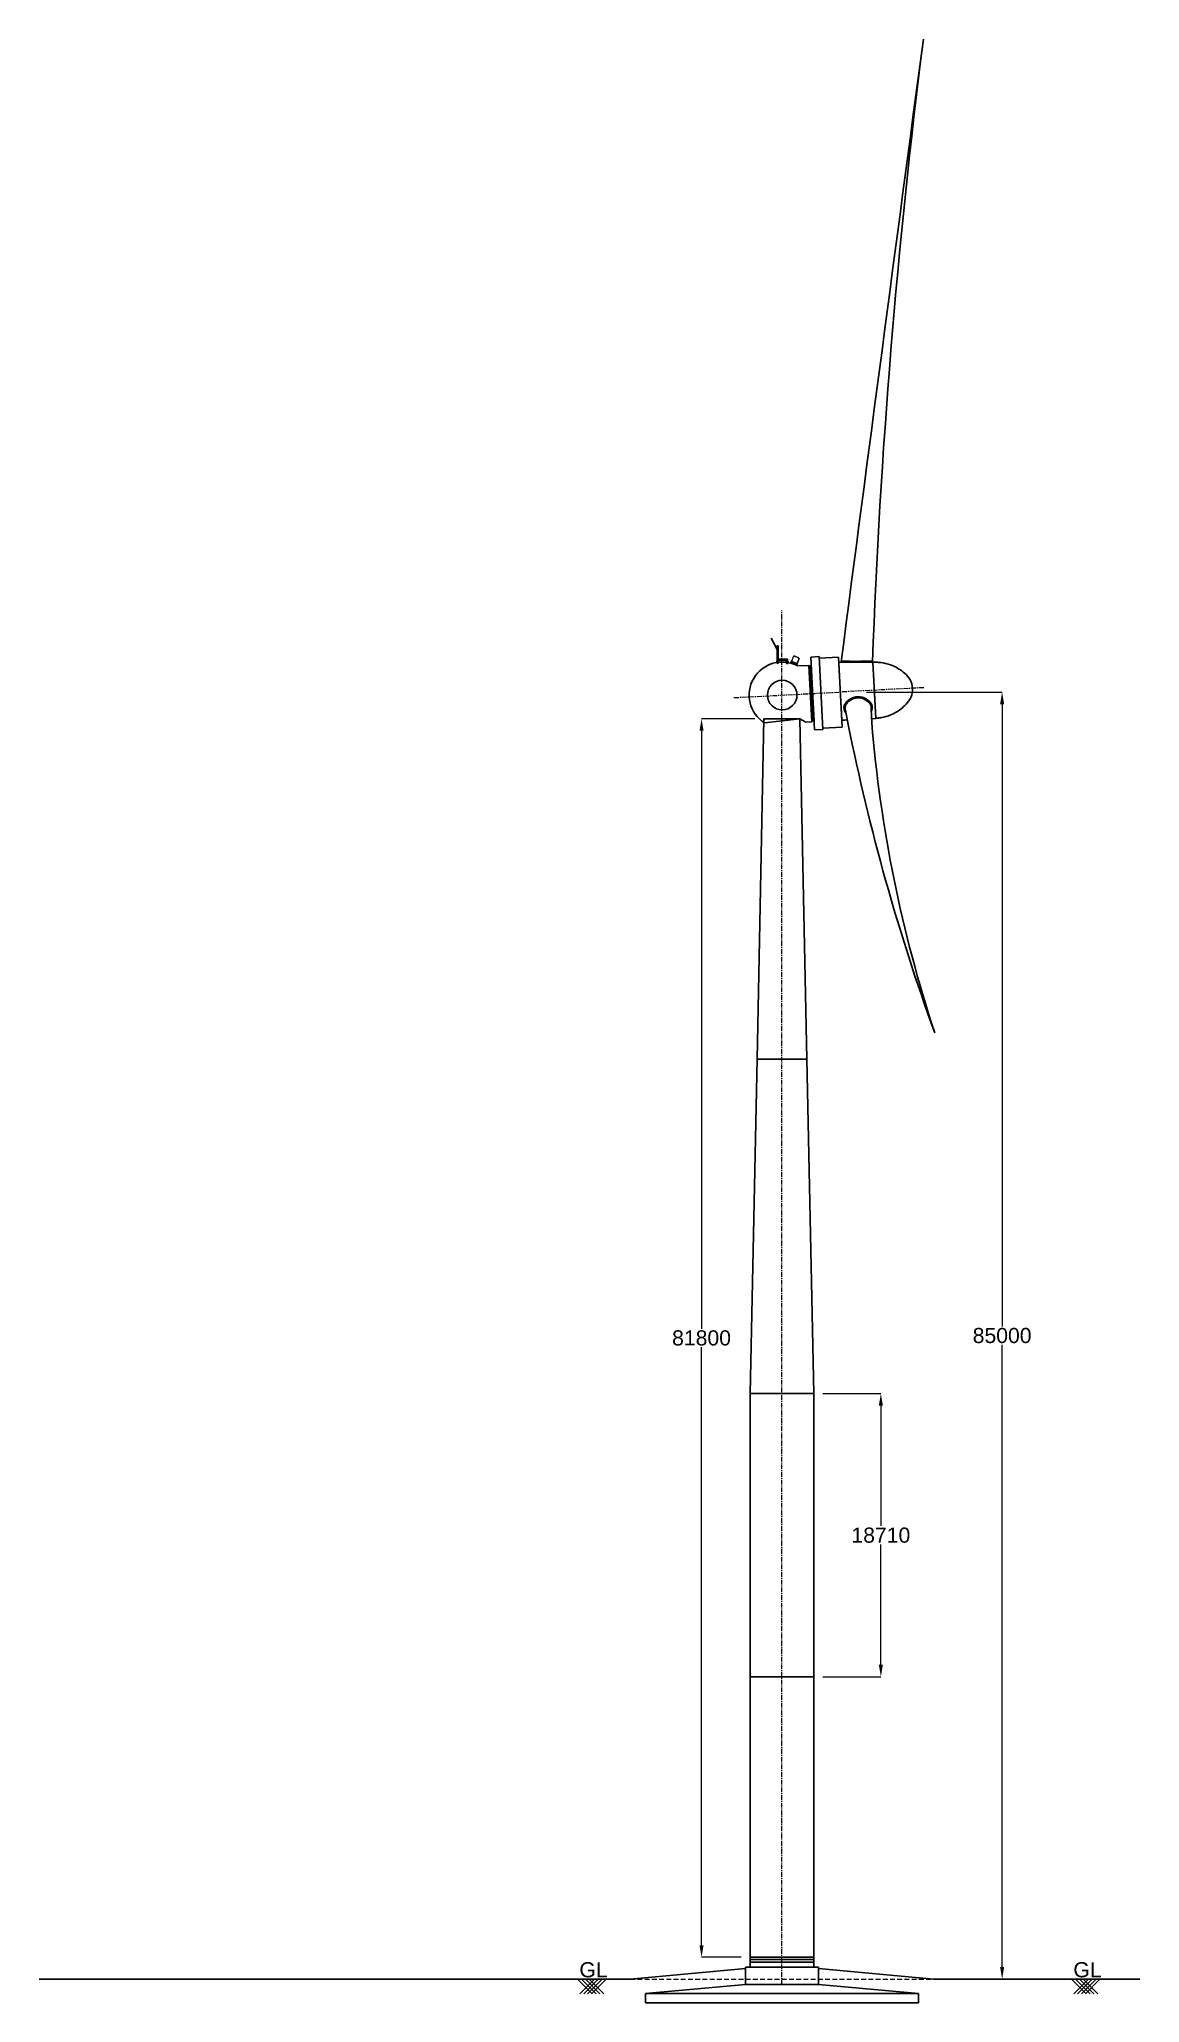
# Model space of a CAD drawing. Header units: millimetres. Extents: x -532461 to 503061443, y -184551 to 137919.
# Drawn here: x -216368 to -143746, y 8249 to 137919 of the extents above; entities that cross this region are included whole.
import ezdxf

# ---------------------------------------------------------------- set-up
doc = ezdxf.new("R2010")
doc.units = ezdxf.units.MM
doc.linetypes.add('CENTER', pattern=[50.8, 31.75, -6.35, 6.35, -6.35])
doc.linetypes.add('HIDDEN', pattern=[9.525, 6.35, -3.175])
doc.styles.get("Standard").update_dxf_attribs({"font": 'arial.ttf'})
doc.dimstyles.get("Standard").update_dxf_attribs({"dimtxt": 1000, "dimasz": 800, "dimexe": 0.18, "dimexo": 600, "dimgap": 100, "dimtad": 0, "dimtih": 1, "dimtoh": 1, "dimdec": 0, "dimzin": 0, "dimdsep": 46, "dimtxsty": 'Standard', "dimcen": 0.09, "dimadec": 0, "dimazin": 0, "dimtfac": 1, "dimtdec": 0, "dimtofl": 0, "dimtmove": 0, "dimatfit": 3, "dimfxl": 1, "dimtolj": 1, "dimtzin": 0, "dimlwd": 5, "dimlwe": 5, "dimarcsym": 0})

msp = doc.modelspace()

# ---------------------------------------------------------------- texts
at = {"char_height": 1000, "attachment_point": 1}
for insert in [(-180725.3, 10927.7), (-148126, 10927.7)]:
    msp.add_mtext_dynamic_manual_height_columns('GL', width=160935.167, gutter_width=12.5, heights=[0], dxfattribs=dict(at, insert=insert))

# ---------------------------------------------------------------- blocks, each defined once
blk = doc.blocks.new('*D2')
at = {"color": 0, "lineweight": 5, "transparency": 16777216}
for p, q in [((-161772, 94808), (-152826, 94808)), ((-152826, 94008), (-152826, 52919)), ((-152826, 10608), (-152826, 51697)), ((-156318, 9808), (-152826, 9808))]:
    blk.add_line(p, q, dxfattribs=at)
at = {"color": 0, "transparency": 16777216}
for points in [[(-152959, 94008), (-152693, 94008), (-152826, 94808)], [(-152959, 10608), (-152693, 10608), (-152826, 9808)]]:
    blk.add_solid(points, dxfattribs=at)
at = {"layer": 'Defpoints', "color": 0, "transparency": 16777216}
for p in [(-162372, 94808), (-156918, 9808), (-152826, 9808)]:
    blk.add_point(p, dxfattribs=at)
at = {"color": 0, "transparency": 16777216, "insert": (-152826, 52308), "char_height": 1000, "attachment_point": 5}
blk.add_mtext('\\A1;85000', dxfattribs=at)
blk = doc.blocks.new('*D3')
at = {"color": 0, "lineweight": 5, "transparency": 16777216}
for p, q in [((-169141, 93049), (-172663, 93049)), ((-172663, 92249), (-172663, 52760)), ((-172663, 12049), (-172663, 51539)), ((-170055, 11249), (-172663, 11249))]:
    blk.add_line(p, q, dxfattribs=at)
at = {"color": 0, "transparency": 16777216}
for points in [[(-172796, 92249), (-172530, 92249), (-172663, 93049)], [(-172796, 12049), (-172530, 12049), (-172663, 11249)]]:
    blk.add_solid(points, dxfattribs=at)
at = {"layer": 'Defpoints', "color": 0, "transparency": 16777216}
for p in [(-168541, 93049), (-172663, 11249), (-169455, 11249)]:
    blk.add_point(p, dxfattribs=at)
at = {"color": 0, "transparency": 16777216, "insert": (-172663, 52149), "char_height": 1000, "attachment_point": 5}
blk.add_mtext('\\A1;81800', dxfattribs=at)
blk = doc.blocks.new('*D21')
at = {"color": 0, "lineweight": 5, "transparency": 16777216}
for p, q in [((-164655, 48479), (-160829, 48479)), ((-160829, 47679), (-160829, 39735)), ((-160829, 30569), (-160829, 38514)), ((-164655, 29769), (-160829, 29769))]:
    blk.add_line(p, q, dxfattribs=at)
at = {"color": 0, "transparency": 16777216}
for points in [[(-160962, 47679), (-160695, 47679), (-160829, 48479)], [(-160962, 30569), (-160695, 30569), (-160829, 29769)]]:
    blk.add_solid(points, dxfattribs=at)
at = {"layer": 'Defpoints', "color": 0, "transparency": 16777216}
for p in [(-165255, 48479), (-165255, 29769), (-160829, 29769)]:
    blk.add_point(p, dxfattribs=at)
at = {"color": 0, "transparency": 16777216, "insert": (-160829, 39124), "char_height": 1000, "attachment_point": 5}
blk.add_mtext('\\A1;18710', dxfattribs=at)

# ---------------------------------------------------------------- dimensions: what is measured, and where the dimension line sits
for base, p1, p2, picture, middle in [((-152825.8, 9808), (-162371.8, 94808), (-156917.9, 9808), '*D2', (-152825.8, 52308)), ((-172663, 11249.3), (-168541.2, 93049.3), (-169454.7, 11249.3), '*D3', (-172663, 52149.3)), ((-160828.7, 29769.3), (-165254.7, 48479.3), (-165254.7, 29769.3), '*D21', (-160828.7, 39124.3))]:
    dim = msp.add_linear_dim(base=base, p1=p1, p2=p2, angle=90, dimstyle='Standard')
    dim.commit()
    dim.dimension.update_dxf_attribs({"geometry": picture, "text_midpoint": middle})

# ---------------------------------------------------------------- linework, layer by layer
at = {"linetype": 'CENTER', "lineweight": 5, "ltscale": 10}
for p, q in [((-167354.7, 93049.3), (-167354.7, 100202.8)), ((-170523.4, 94441.1), (-163522, 94808)), ((-158000.1, 95097.4), (-163522, 94808)), ((-167354.7, 9449.3), (-167354.7, 93049.3))]:
    msp.add_line(p, q, dxfattribs=at)
for p, q in [((-168064, 98368.8), (-168075.5, 98368.8)), ((-167665.1, 97618.7), (-168075.5, 98368.8)), ((-167665.1, 97629.8), (-168069.5, 98368.8)), ((-167665.1, 97639.7), (-168064, 98368.8)), ((-167665.1, 96829.3), (-167665.1, 97861.6)), ((-167665.1, 97813), (-167616.5, 97861.6)), ((-167665.1, 97861.6), (-167616.5, 97813)), ((-167665.1, 97861.6), (-167616.5, 97861.6)), ((-167665.1, 97813), (-167616.5, 97813)), ((-167665.1, 97227.5), (-167616.5, 97276.1)), ((-167665.1, 97276.1), (-167616.5, 97227.5)), ((-167665.1, 97276.1), (-167616.5, 97276.1)), ((-167616.5, 96829.3), (-167616.5, 97861.6)), ((-167665.1, 97227.5), (-167616.5, 97227.5)), ((-166991.4, 96969.3), (-167665.1, 96969.3)), ((-167665.1, 96920.7), (-167616.5, 96969.3)), ((-167665.1, 96969.3), (-167616.5, 96920.7)), ((-167040, 96920.7), (-167665.1, 96920.7)), ((-167040, 96920.7), (-166991.4, 96969.3)), ((-167040, 96829.3), (-167040, 96920.7)), ((-167032.3, 96774.8), (-167032.3, 96750.2)), ((-167015.7, 96774.8), (-167015.7, 96750.2)), ((-166999.2, 96774.8), (-166999.2, 96750.2)), ((-166991.4, 96829.3), (-166991.4, 96969.3)), ((-166747.5, 96804.2), (-166783.4, 96710.1)), ((-166747.5, 96804.2), (-166346.1, 96651.3)), ((-166727.8, 96818.6), (-166735.1, 96799.5)), ((-166731.4, 96809), (-166354.9, 96665.6)), ((-166727.8, 96818.6), (-166351.3, 96675.1)), ((-166346.1, 96651.3), (-166380.9, 96560.1)), ((-166351.3, 96675.1), (-166358.6, 96656.1)), ((-165575, 96568), (-166309.2, 96529.5)), ((-165575, 96568), (-165379.8, 92843.1)), ((-165575, 96568), (-165496.1, 96505.1)), ((-165421.3, 96509), (-165496.1, 96505.1)), ((-165307.9, 92913.8), (-165496.1, 96505.1)), ((-165420.7, 96496.8), (-165495.4, 96492.9)), ((-165453.4, 97121.1), (-164911.1, 97149.5)), ((-165453.4, 97121.1), (-165201, 92305.7)), ((-165421.3, 96509), (-165233.1, 92917.7)), ((-164911.1, 97149.5), (-164658.8, 92334.1)), ((-163632.7, 97118.4), (-164906, 97051.6)), ((-163632.7, 97118.4), (-163390.6, 92498.7)), ((-163471.3, 96776), (-163614.2, 96765.6)), ((-163609.3, 96671), (-163414.1, 92946.1)), ((-163471.3, 96776), (-163450.8, 96803.2)), ((-163424.5, 96776), (-163471.3, 96776)), ((-163450.8, 96803.2), (-161381, 96803.2)), ((-163445.2, 96840.6), (-163436.1, 96840.6)), ((-163434.2, 96803.2), (-163436.1, 96840.6)), ((-163424.5, 96776), (-161360.6, 96776)), ((-163417.6, 96803.2), (-163419.5, 96840.6)), ((-163419.5, 96840.6), (-163402.9, 96840.6)), ((-163400.9, 96803.2), (-163402.9, 96840.6)), ((-163384.3, 96803.2), (-163386.3, 96840.6)), ((-163386.3, 96840.6), (-163369.6, 96840.6)), ((-163367.7, 96803.2), (-163369.6, 96840.6)), ((-163351.1, 96803.2), (-163353, 96840.6)), ((-163353, 96840.6), (-163336.4, 96840.6)), ((-163334.4, 96803.2), (-163336.4, 96840.6)), ((-163317.8, 96803.2), (-163319.8, 96840.6)), ((-163319.8, 96840.6), (-163303.2, 96840.6)), ((-163301.2, 96803.2), (-163303.2, 96840.6)), ((-163284.6, 96803.2), (-163286.5, 96840.6)), ((-163286.5, 96840.6), (-163269.9, 96840.6)), ((-163268, 96803.2), (-163269.9, 96840.6)), ((-163251.3, 96803.2), (-163253.3, 96840.6)), ((-163253.3, 96840.6), (-163236.7, 96840.6)), ((-163234.7, 96803.2), (-163236.7, 96840.6)), ((-163218.1, 96803.2), (-163220.1, 96840.6)), ((-163220.1, 96840.6), (-163203.4, 96840.6)), ((-163201.5, 96803.2), (-163203.4, 96840.6)), ((-163184.9, 96803.2), (-163186.8, 96840.6)), ((-163186.8, 96840.6), (-163170.2, 96840.6)), ((-163168.2, 96803.2), (-163170.2, 96840.6)), ((-163151.6, 96803.2), (-163153.6, 96840.6)), ((-163153.6, 96840.6), (-163136.9, 96840.6)), ((-163135, 96803.2), (-163136.9, 96840.6)), ((-163118.4, 96803.2), (-163120.3, 96840.6)), ((-163120.3, 96840.6), (-163103.7, 96840.6)), ((-163101.7, 96803.2), (-163103.7, 96840.6)), ((-163085.1, 96803.2), (-163087.1, 96840.6)), ((-163087.1, 96840.6), (-163070.5, 96840.6)), ((-163068.5, 96803.2), (-163070.5, 96840.6)), ((-163051.9, 96803.2), (-163053.8, 96840.6)), ((-163053.8, 96840.6), (-163037.2, 96840.6)), ((-163035.3, 96803.2), (-163037.2, 96840.6)), ((-163018.6, 96803.2), (-163020.6, 96840.6)), ((-163020.6, 96840.6), (-163004, 96840.6)), ((-163002, 96803.2), (-163004, 96840.6)), ((-162985.4, 96803.2), (-162987.4, 96840.6)), ((-162987.4, 96840.6), (-162970.7, 96840.6)), ((-162968.8, 96803.2), (-162970.7, 96840.6)), ((-162952.2, 96803.2), (-162954.1, 96840.6)), ((-162954.1, 96840.6), (-162937.5, 96840.6)), ((-162935.5, 96803.2), (-162937.5, 96840.6)), ((-162918.9, 96803.2), (-162920.9, 96840.6)), ((-162920.9, 96840.6), (-162904.3, 96840.6)), ((-162902.3, 96803.2), (-162904.3, 96840.6)), ((-162885.7, 96803.2), (-162887.6, 96840.6)), ((-162887.6, 96840.6), (-162871, 96840.6)), ((-162869, 96803.2), (-162871, 96840.6)), ((-162852.4, 96803.2), (-162854.4, 96840.6)), ((-162854.4, 96840.6), (-162837.8, 96840.6)), ((-162835.8, 96803.2), (-162837.8, 96840.6)), ((-162819.2, 96803.2), (-162821.1, 96840.6)), ((-162821.1, 96840.6), (-162804.5, 96840.6)), ((-162802.6, 96803.2), (-162804.5, 96840.6)), ((-162785.9, 96803.2), (-162787.9, 96840.6)), ((-162787.9, 96840.6), (-162771.3, 96840.6)), ((-162769.3, 96803.2), (-162771.3, 96840.6)), ((-162752.7, 96803.2), (-162754.7, 96840.6)), ((-162754.7, 96840.6), (-162738, 96840.6)), ((-162736.1, 96803.2), (-162738, 96840.6)), ((-162719.5, 96803.2), (-162721.4, 96840.6)), ((-162721.4, 96840.6), (-162704.8, 96840.6)), ((-162702.8, 96803.2), (-162704.8, 96840.6)), ((-162686.2, 96803.2), (-162688.2, 96840.6)), ((-162688.2, 96840.6), (-162671.6, 96840.6)), ((-162669.6, 96803.2), (-162671.6, 96840.6)), ((-162653, 96803.2), (-162654.9, 96840.6)), ((-162654.9, 96840.6), (-162638.3, 96840.6)), ((-162636.4, 96803.2), (-162638.3, 96840.6)), ((-162619.7, 96803.2), (-162621.7, 96840.6)), ((-162621.7, 96840.6), (-162605.1, 96840.6)), ((-162603.1, 96803.2), (-162605.1, 96840.6)), ((-162586.5, 96803.2), (-162588.4, 96840.6)), ((-162588.4, 96840.6), (-162571.8, 96840.6)), ((-162569.9, 96803.2), (-162571.8, 96840.6)), ((-162553.2, 96803.2), (-162555.2, 96840.6)), ((-162555.2, 96840.6), (-162538.6, 96840.6)), ((-162536.6, 96803.2), (-162538.6, 96840.6)), ((-162520, 96803.2), (-162522, 96840.6)), ((-162522, 96840.6), (-162505.3, 96840.6)), ((-162503.4, 96803.2), (-162505.3, 96840.6)), ((-162486.8, 96803.2), (-162488.7, 96840.6)), ((-162488.7, 96840.6), (-162472.1, 96840.6)), ((-162470.1, 96803.2), (-162472.1, 96840.6)), ((-162453.5, 96803.2), (-162455.5, 96840.6)), ((-162455.5, 96840.6), (-162438.9, 96840.6)), ((-162436.9, 96803.2), (-162438.9, 96840.6)), ((-162420.3, 96803.2), (-162422.2, 96840.6)), ((-162422.2, 96840.6), (-162405.6, 96840.6)), ((-162403.7, 96803.2), (-162405.6, 96840.6)), ((-162387, 96803.2), (-162389, 96840.6)), ((-162389, 96840.6), (-162372.4, 96840.6)), ((-162370.4, 96803.2), (-162372.4, 96840.6)), ((-162353.8, 96803.2), (-162355.7, 96840.6)), ((-162355.7, 96840.6), (-162339.1, 96840.6)), ((-162337.2, 96803.2), (-162339.1, 96840.6)), ((-162320.5, 96803.2), (-162322.5, 96840.6)), ((-162322.5, 96840.6), (-162305.9, 96840.6)), ((-162303.9, 96803.2), (-162305.9, 96840.6)), ((-162287.3, 96803.2), (-162289.3, 96840.6)), ((-162289.3, 96840.6), (-162272.6, 96840.6)), ((-162270.7, 96803.2), (-162272.6, 96840.6)), ((-162254.1, 96803.2), (-162256, 96840.6)), ((-162256, 96840.6), (-162239.4, 96840.6)), ((-162237.4, 96803.2), (-162239.4, 96840.6)), ((-162220.8, 96803.2), (-162222.8, 96840.6)), ((-162222.8, 96840.6), (-162206.2, 96840.6)), ((-162204.2, 96803.2), (-162206.2, 96840.6)), ((-162187.6, 96803.2), (-162189.5, 96840.6)), ((-162189.5, 96840.6), (-162172.9, 96840.6)), ((-162171, 96803.2), (-162172.9, 96840.6)), ((-162154.3, 96803.2), (-162156.3, 96840.6)), ((-162156.3, 96840.6), (-162139.7, 96840.6)), ((-162137.7, 96803.2), (-162139.7, 96840.6)), ((-162121.1, 96803.2), (-162123, 96840.6)), ((-162123, 96840.6), (-162106.4, 96840.6)), ((-162104.5, 96803.2), (-162106.4, 96840.6)), ((-162087.8, 96803.2), (-162089.8, 96840.6)), ((-162089.8, 96840.6), (-162073.2, 96840.6)), ((-162071.2, 96803.2), (-162073.2, 96840.6)), ((-162054.6, 96803.2), (-162056.6, 96840.6)), ((-162056.6, 96840.6), (-162039.9, 96840.6)), ((-162038, 96803.2), (-162039.9, 96840.6)), ((-162021.4, 96803.2), (-162023.3, 96840.6)), ((-162023.3, 96840.6), (-162006.7, 96840.6)), ((-162004.7, 96803.2), (-162006.7, 96840.6)), ((-161988.1, 96803.2), (-161990.1, 96840.6)), ((-161990.1, 96840.6), (-161973.5, 96840.6)), ((-161971.5, 96803.2), (-161973.5, 96840.6)), ((-161954.9, 96803.2), (-161956.8, 96840.6)), ((-161956.8, 96840.6), (-161940.2, 96840.6)), ((-161938.3, 96803.2), (-161940.2, 96840.6)), ((-161921.6, 96803.2), (-161923.6, 96840.6)), ((-161923.6, 96840.6), (-161907, 96840.6)), ((-161905, 96803.2), (-161907, 96840.6)), ((-161888.4, 96803.2), (-161890.3, 96840.6)), ((-161890.3, 96840.6), (-161873.7, 96840.6)), ((-161871.8, 96803.2), (-161873.7, 96840.6)), ((-161855.1, 96803.2), (-161857.1, 96840.6)), ((-161857.1, 96840.6), (-161840.5, 96840.6)), ((-161838.5, 96803.2), (-161840.5, 96840.6)), ((-161821.9, 96803.2), (-161823.9, 96840.6)), ((-161823.9, 96840.6), (-161807.2, 96840.6)), ((-161805.3, 96803.2), (-161807.2, 96840.6)), ((-161788.7, 96803.2), (-161790.6, 96840.6)), ((-161790.6, 96840.6), (-161774, 96840.6)), ((-161772, 96803.2), (-161774, 96840.6)), ((-161755.4, 96803.2), (-161757.4, 96840.6)), ((-161757.4, 96840.6), (-161740.8, 96840.6)), ((-161738.8, 96803.2), (-161740.8, 96840.6)), ((-161722.2, 96803.2), (-161724.1, 96840.6)), ((-161724.1, 96840.6), (-161707.5, 96840.6)), ((-161705.6, 96803.2), (-161707.5, 96840.6)), ((-161688.9, 96803.2), (-161690.9, 96840.6)), ((-161690.9, 96840.6), (-161674.3, 96840.6)), ((-161672.3, 96803.2), (-161674.3, 96840.6)), ((-161655.7, 96803.2), (-161657.6, 96840.6)), ((-161657.6, 96840.6), (-161641, 96840.6)), ((-161639.1, 96803.2), (-161641, 96840.6)), ((-161622.4, 96803.2), (-161624.4, 96840.6)), ((-161624.4, 96840.6), (-161607.8, 96840.6)), ((-161605.8, 96803.2), (-161607.8, 96840.6)), ((-161589.2, 96803.2), (-161591.2, 96840.6)), ((-161591.2, 96840.6), (-161574.5, 96840.6)), ((-161572.6, 96803.2), (-161574.5, 96840.6)), ((-161556, 96803.2), (-161557.9, 96840.6)), ((-161557.9, 96840.6), (-161541.3, 96840.6)), ((-161539.3, 96803.2), (-161541.3, 96840.6)), ((-161522.7, 96803.2), (-161524.7, 96840.6)), ((-161524.7, 96840.6), (-161508.1, 96840.6)), ((-161506.1, 96803.2), (-161508.1, 96840.6)), ((-161489.5, 96803.2), (-161491.4, 96840.6)), ((-161491.4, 96840.6), (-161474.8, 96840.6)), ((-161472.9, 96803.2), (-161474.8, 96840.6)), ((-161456.2, 96803.2), (-161458.2, 96840.6)), ((-161458.2, 96840.6), (-161441.6, 96840.6)), ((-161439.6, 96803.2), (-161441.6, 96840.6)), ((-161423, 96803.2), (-161425, 96840.6)), ((-161425, 96840.6), (-161408.3, 96840.6)), ((-161406.4, 96803.2), (-161408.3, 96840.6)), ((-161389.8, 96803.2), (-161391.7, 96840.6)), ((-161391.7, 96840.6), (-161383, 96840.6)), ((-161381, 96803.2), (-161383, 96840.6)), ((-161360.6, 96776), (-161381, 96803.2)), ((-161361.4, 96788.8), (-161166.8, 93076.5)), ((-161166.2, 93063.9), (-161360.7, 96776.2)), ((-163169.2, 93621.4), (-162982.2, 92655.5)), ((-161479.4, 93670.6), (-161432.3, 92799.4)), ((-168541.2, 93049.3), (-169002.2, 70569.3)), ((-168541.2, 93049.3), (-166168.2, 93049.3)), ((-166168.2, 93049.3), (-168510.4, 92769.5)), ((-166168.2, 93049.3), (-165707.2, 70569.3)), ((-165782.2, 92822), (-166168.2, 93049.3)), ((-165379.8, 92843.1), (-165782.2, 92822)), ((-165379.8, 92843.1), (-165307.9, 92913.8)), ((-165233.7, 92930), (-165308.5, 92926.1)), ((-165233.1, 92917.7), (-165307.9, 92913.8)), ((-165201, 92305.7), (-164658.8, 92334.1)), ((-163390.6, 92498.7), (-164663.9, 92432)), ((-163414.1, 92946.1), (-163042.2, 92965.6)), ((-163414.1, 92946.1), (-163229.3, 92955.8)), ((-161445.8, 93049.2), (-161166.2, 93063.9)), ((-169002.2, 70569.3), (-169454.7, 48479.3)), ((-169002.2, 70569.3), (-165707.2, 70569.3)), ((-169002.2, 70569.3), (-165707.2, 70569.3)), ((-165707.2, 70569.3), (-165254.7, 48479.3)), ((-169454.7, 29769.3), (-169454.7, 48479.3)), ((-169454.7, 48479.3), (-165254.7, 48479.3)), ((-169454.7, 48479.3), (-165254.7, 48479.3)), ((-165254.7, 29769.3), (-165254.7, 48479.3)), ((-169454.7, 11249.3), (-169454.7, 29769.3)), ((-169454.7, 29769.3), (-165254.7, 29769.3)), ((-169454.7, 29769.3), (-165254.7, 29769.3)), ((-165254.7, 11249.3), (-165254.7, 29769.3)), ((-177365.4, 9808), (-169754.7, 10520.6)), ((-169754.7, 10593.8), (-169754.7, 9449.3)), ((-169754.7, 10593.8), (-164954.7, 10593.8)), ((-169454.7, 11249.3), (-165254.7, 11249.3)), ((-169454.7, 11249.3), (-165254.7, 11249.3)), ((-169454.7, 11249.3), (-169454.7, 10593.8)), ((-169454.7, 11114.3), (-165254.7, 11114.3)), ((-169454.7, 10933.4), (-165254.7, 10933.4)), ((-165254.7, 11249.3), (-165254.7, 10593.8)), ((-164954.7, 10593.8), (-164954.7, 9449.3)), ((-157344, 9808), (-164954.7, 10506)), ((-216367.9, 9808), (-177365.4, 9808)), ((-180841.8, 9808), (-179877.5, 8843.7)), ((-179729.7, 9808), (-180694, 8843.7)), ((-180585.3, 9808), (-179621, 8843.7)), ((-179475.5, 9808), (-180439.7, 8843.7)), ((-180328.8, 9808), (-179364.5, 8843.7)), ((-179221.3, 9808), (-180185.5, 8843.7)), ((-180072.3, 9808), (-179108.1, 8843.7)), ((-178967, 9808), (-179931.3, 8843.7)), ((-169754.7, 9449.3), (-176354.7, 8849.3)), ((-169754.7, 9449.3), (-164954.7, 9449.3)), ((-164954.7, 9449.3), (-158354.7, 8849.3)), ((-157344, 9808), (-143746.4, 9808)), ((-148242.5, 9808), (-147278.3, 8843.7)), ((-147130.5, 9808), (-148094.7, 8843.7)), ((-147986, 9808), (-147021.8, 8843.7)), ((-146876.2, 9808), (-147840.5, 8843.7)), ((-147729.5, 9808), (-146765.3, 8843.7)), ((-146622, 9808), (-147586.2, 8843.7)), ((-147473, 9808), (-146508.8, 8843.7)), ((-146367.8, 9808), (-147332, 8843.7)), ((-176354.7, 8849.3), (-158354.7, 8849.3)), ((-176354.7, 8849.3), (-176354.7, 8249.3)), ((-176354.7, 8249.3), (-158354.7, 8249.3)), ((-158354.7, 8849.3), (-158354.7, 8249.3))]:
    msp.add_line(p, q)
at = {"linetype": 'HIDDEN', "ltscale": 5}
for p, q in [((-166722.4, 96816.5), (-166577.5, 97196.9)), ((-166577.5, 97196.9), (-166211.8, 97057.6))]:
    msp.add_line(p, q, dxfattribs=at)
at = {"linetype": 'HIDDEN'}
msp.add_line((-166356.7, 96677.2), (-166211.8, 97057.6), dxfattribs=at)
at = {"linetype": 'HIDDEN', "lineweight": 9, "ltscale": 50}
msp.add_line((-177365.4, 9808), (-157344, 9808), dxfattribs=at)
for points in [[(-167577.5, 96829.3), (-167704, 96829.3), (-167704, 96774.8), (-167577.5, 96774.8)], [(-167601.6, 96774.8), (-167679.9, 96774.8), (-167679.9, 96720), (-167601.6, 96720)], [(-166952.5, 96829.3), (-167079, 96829.3), (-167079, 96774.8), (-166952.5, 96774.8)], [(-166976.6, 96750.2), (-167054.9, 96750.2), (-167054.9, 96695.4), (-166976.6, 96695.4)]]:
    msp.add_lwpolyline(points, close=True)
msp.add_circle((-167338.8, 94608), 975)
for centre, radius, start, end in [((15180625.5, -1907338.8), 15474406.7, 172.40497222, 172.55852906), ((298139.4, 79984.6), 459828.1, 172.761955, 177.903883), ((-167338.8, 94608), 2180, 61.815524, 237.493118), ((-161267.5, 93570.5), 3219.6, 67.291211, 91.671446), ((-161346.7, 96776.3), 14, 181.589464, 267.944289), ((-161119.1, 94067.7), 2704.3, 66.123913, 94.838318), ((-161280.1, 93758.3), 3052.4, 48.945965, 65.711887), ((-161280.1, 93758.3), 3052.4, 48.945965, 65.711887), ((-160101.5, 94972.2), 1366, 3.628102, 52.784728), ((-160101.5, 94972.2), 1366, 3.628102, 52.784728), ((-160103.1, 95002.2), 1366, 313.215272, 2.371898), ((-160103.1, 95002.2), 1366, 313.215272, 2.371898), ((-162726.3, 93763.8), 541.5, 162.443093, 222.416937), ((-162321.4, 93473.1), 1027, 29.443258, 153.760995), ((-162726.3, 93763.8), 465.2, 162.443093, 197.82489), ((-162321.4, 93473.1), 950.7, 29.443258, 153.760995), ((-161919, 93781.6), 453.4, 345.824538, 21.751735), ((-161919, 93781.6), 529.6, 327.920884, 21.751735), ((-161409.2, 96274.3), 3219.6, 274.328554, 298.708789), ((-161209.7, 95795.4), 2704.3, 271.161682, 299.876087), ((-161402.1, 96086.2), 3052.4, 300.288113, 317.054035), ((-161402.1, 96086.2), 3052.4, 300.288113, 317.054035), ((-25043.5, 120360.3), 140693.4, 191.356688, 199.97021), ((-72681, 100130.9), 89053.6, 184.722289, 198.204916)]:
    msp.add_arc(centre, radius, start, end)

msp.set_redraw_order([(e.dxf.handle, doc.entitydb.next_handle()) for e in msp.query("TEXT MTEXT ATTDEF DIMENSION ARC_DIMENSION")])  # texts and dimensions are drawn at this point

doc.saveas('drawing.dxf')
